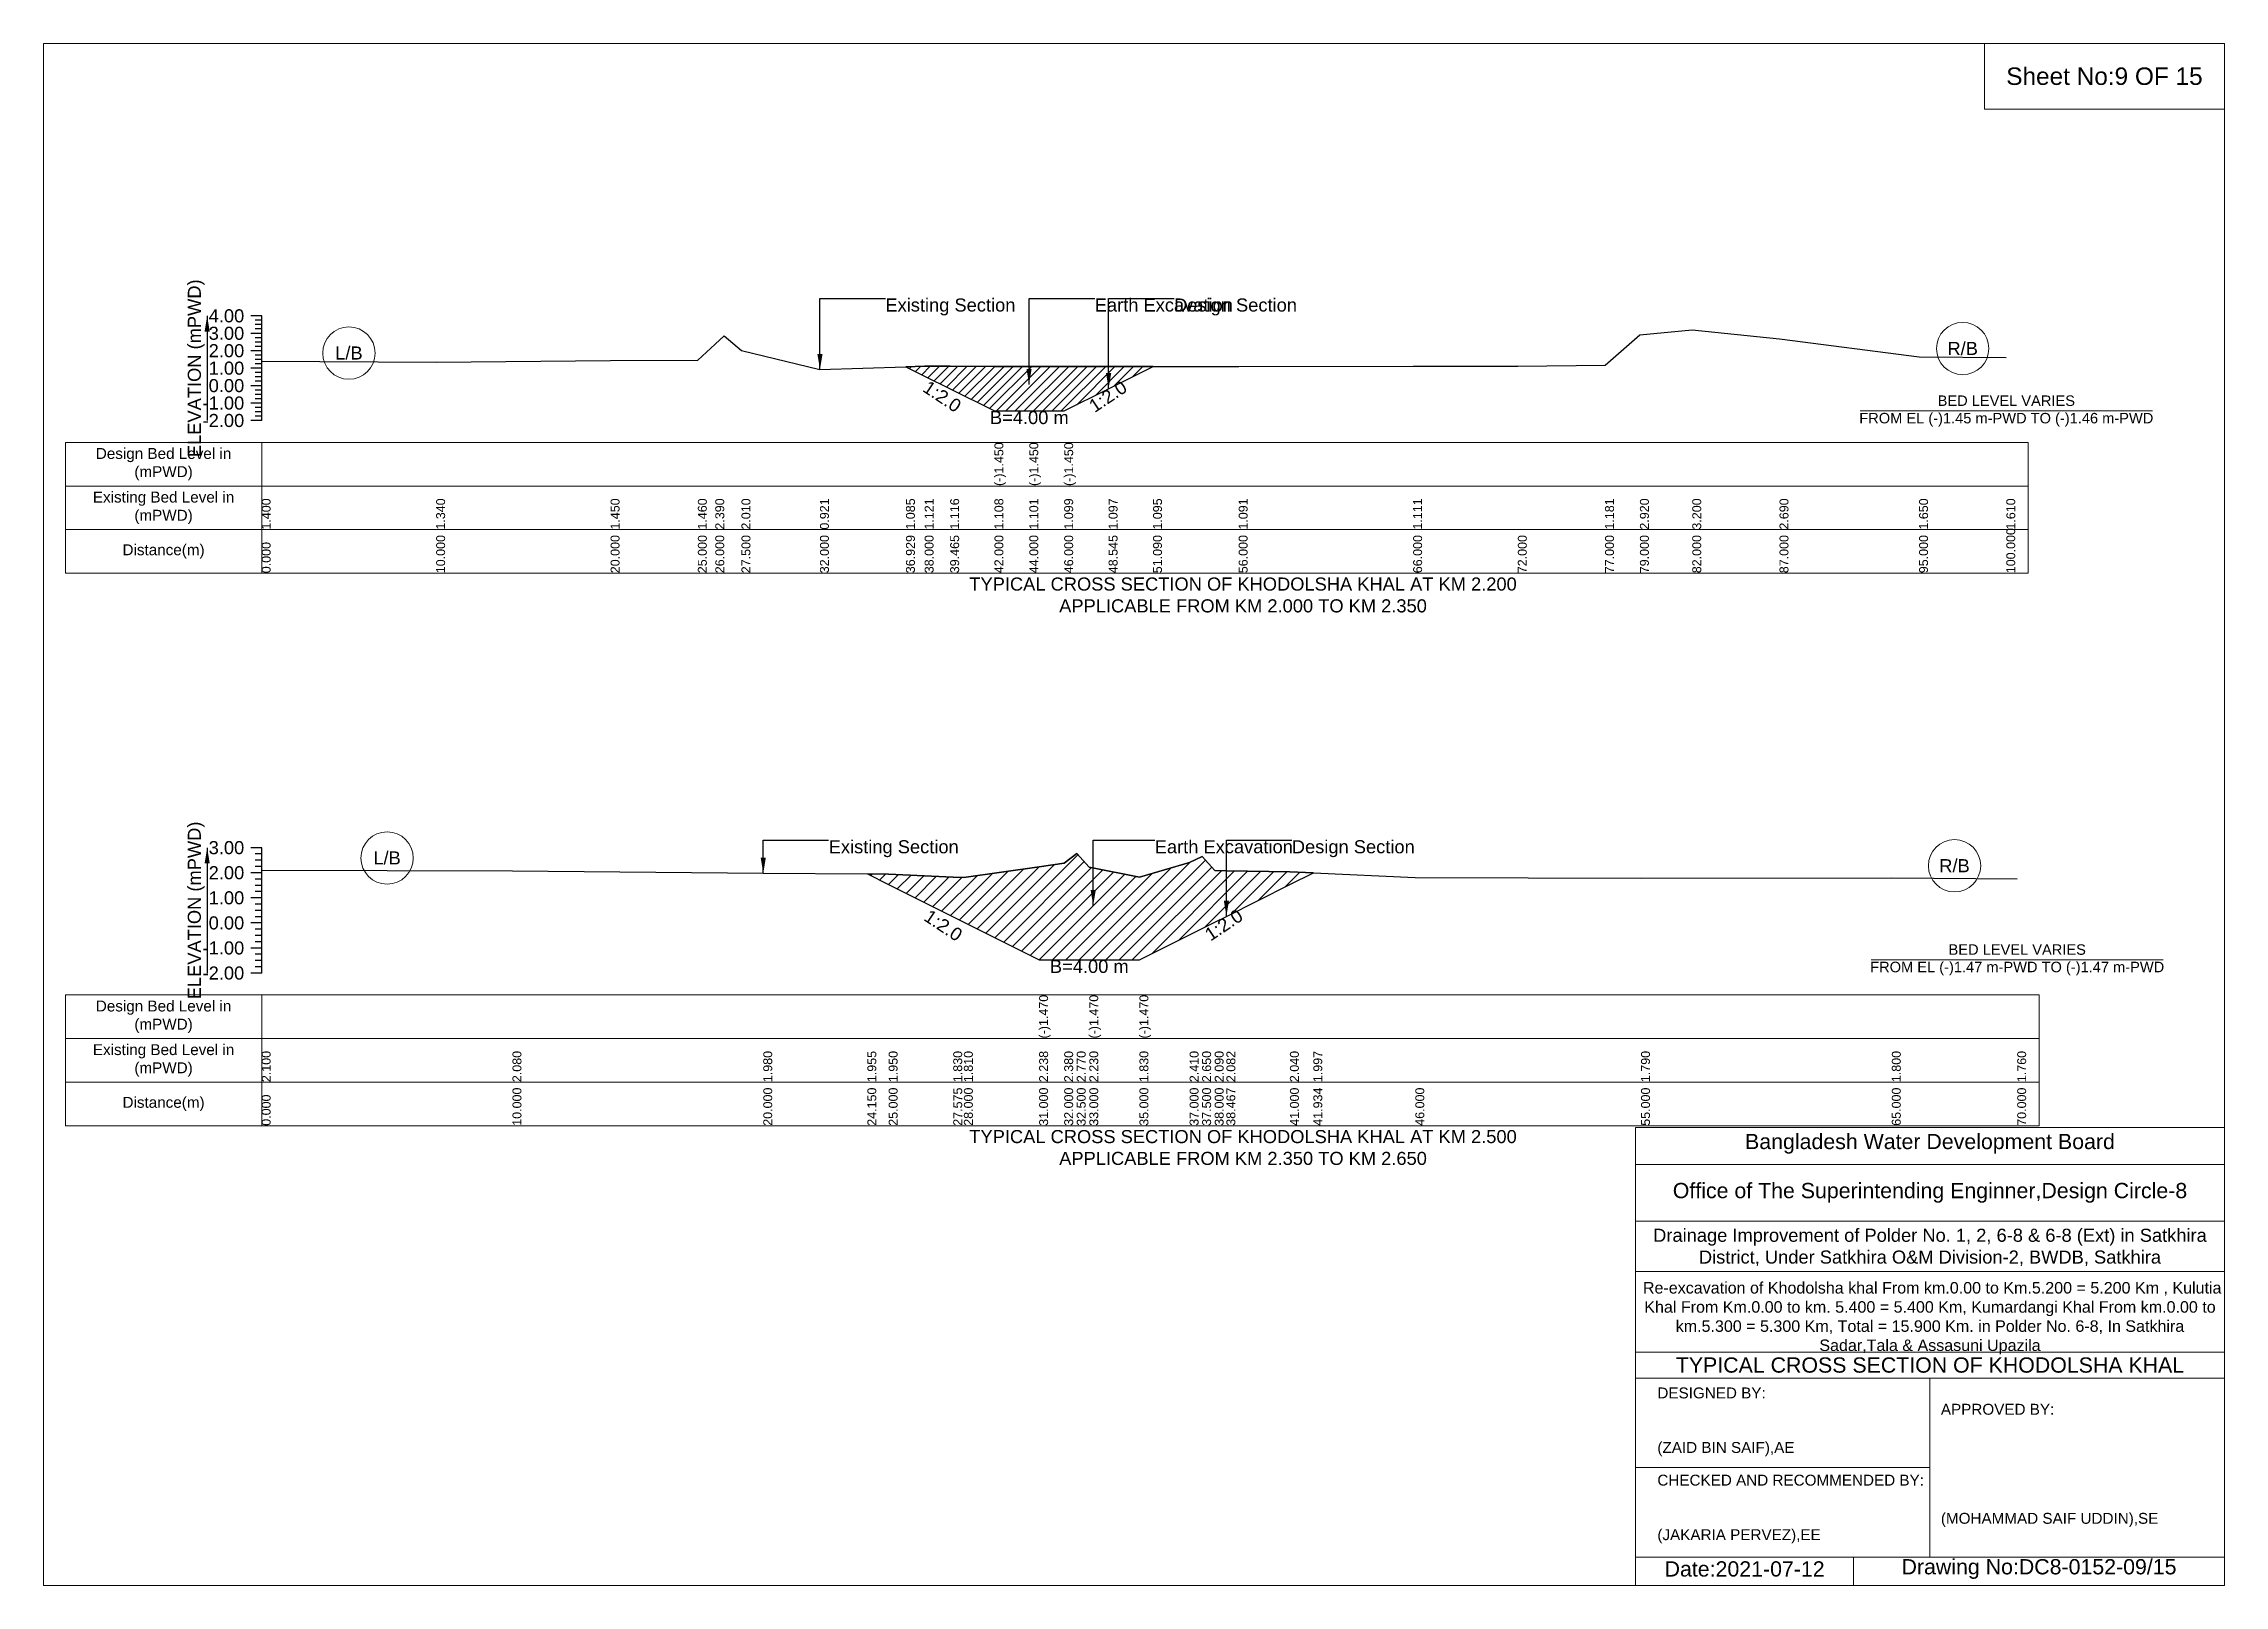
# Model space of a CAD drawing. Header units: inches. Extents: x 91000 to 568000, y -5656 to 0.
# Drawn here: x 180000 to 188000, y -5656 to 0 of the extents above; entities that cross this region are included whole.
import ezdxf

# ---------------------------------------------------------------- set-up
doc = ezdxf.new("R2010")
doc.units = ezdxf.units.IN
doc.header["$LTSCALE"] = 7
doc.header["$MEASUREMENT"] = 0
for name, color, linetype, lineweight in [('Cross section Data Border', 7, 'Continuous', 9), ('Cross Section Labels', 7, 'Continuous', 9), ('Existing_Bed_Level for Xsection', 7, 'Continuous', 25)]:
    doc.layers.add(name, color=color, linetype=linetype, lineweight=lineweight)
doc.styles.get("Standard").update_dxf_attribs({"font": 'arial.ttf'})
doc.dimstyles.get("Standard").update_dxf_attribs({"dimtxt": 0.18, "dimasz": 0.18, "dimexe": 0.18, "dimexo": 0.0625, "dimgap": 0.09, "dimtad": 0, "dimtih": 1, "dimtoh": 1, "dimdec": 4, "dimzin": 0, "dimdsep": 46, "dimtxsty": 'Standard', "dimcen": 0.09, "dimadec": 0, "dimazin": 0, "dimtfac": 1, "dimtdec": 4, "dimtofl": 0, "dimtmove": 0, "dimatfit": 3, "dimfxl": 1, "dimtolj": 1, "dimtzin": 0, "dimarcsym": 0})

msp = doc.modelspace()

# ---------------------------------------------------------------- texts
at = {"layer": 'Cross section Data Border', "char_height": 40, "width": 640, "attachment_point": 5}
for s, insert in [('Design Bed Level in (mPWD)', (180440, -1542.9)), ('Existing Bed Level in (mPWD)', (180440, -1702.9)), ('Distance(m)', (180440, -1862.9)), ('Design Bed Level in (mPWD)', (180440, -3569.9)), ('Existing Bed Level in (mPWD)', (180440, -3729.9)), ('Distance(m)', (180440, -3889.9))]:
    msp.add_mtext(s, dxfattribs=dict(at, insert=insert))
at = {"layer": 'Cross Section Labels'}
for s, insert, char_height, attachment_point in [('Sheet No:9 OF 15', (187560, -120), 64, 5), ('Existing Section', (183088, -934.9), 48, 1), ('Earth Excavation', (183856, -934.9), 48, 1), ('Design Section', (184146.9, -934.9), 48, 1), ('L/B', (181120, -1135.3), 48, 5), ('R/B', (187040, -1118.6), 48, 5), ('B=4.00 m', (183616, -1347.7), 48, 2), ('BED LEVEL VARIES ^JFROM EL (-)1.45 m-PWD TO (-)1.46 m-PWD', (187200, -1347.7), 38.4, 5), ('TYPICAL CROSS SECTION OF KHODOLSHA KHAL AT KM 2.200^JAPPLICABLE FROM KM 2.000 TO KM 2.350', (184400, -2022.9), 48, 5), ('Existing Section', (182880, -2922.3), 48, 1), ('Earth Excavation', (184076, -2922.3), 48, 1), ('Design Section', (184579, -2922.3), 48, 1), ('L/B', (181260, -2987.6), 48, 5), ('R/B', (187010, -3016.2), 48, 5), ('BED LEVEL VARIES ^JFROM EL (-)1.47 m-PWD TO (-)1.47 m-PWD', (187240, -3361.2), 38.4, 5), ('B=4.00 m', (183836, -3361.2), 48, 2), ('TYPICAL CROSS SECTION OF KHODOLSHA KHAL AT KM 2.500^JAPPLICABLE FROM KM 2.350 TO KM 2.650', (184400, -4049.9), 48, 5), ('Bangladesh Water Development Board', (186920, -4036), 56, 5), ('Office of The Superintending Enginner,Design Circle-8', (186920, -4216), 56, 5)]:
    msp.add_mtext(s, dxfattribs=dict(at, insert=insert, char_height=char_height, attachment_point=attachment_point))
at = {"layer": 'Cross Section Labels', "char_height": 48, "attachment_point": 2}
for insert, rotation in [((183309.7, -1274.6), 326.30993), ((183890.9, -1274.3), 33.69007), ((183313.9, -3215.1), 326.30993), ((184316, -3213.2), 33.69007)]:
    msp.add_mtext('1:2.0', dxfattribs=dict(at, insert=insert, rotation=rotation))
at = {"layer": 'Cross Section Labels'}
for s, insert, char_height, width, attachment_point in [('Drainage Improvement of Polder No. 1, 2, 6-8 & 6-8 (Ext) in Satkhira District, Under Satkhira O&M Division-2, BWDB, Satkhira', (186920, -4416), 48, 2240, 5), (' Re-excavation of Khodolsha khal From km.0.00 to Km.5.200 = 5.200 Km , Kulutia Khal From Km.0.00 to km. 5.400 = 5.400 Km, Kumardangi Khal From km.0.00 to km.5.300 = 5.300 Km, Total = 15.900 Km. in Polder No. 6-8, In Satkhira Sadar,Tala & Assasuni Upazila', (186920, -4676), 42.1524, 2160, 5), ('TYPICAL CROSS SECTION OF KHODOLSHA KHAL', (186920, -4848), 56, 2240, 5), ('DESIGNED BY:^J^J^J(ZAID BIN SAIF),AE', (185920, -5056), 40, 1120, 4), ('APPROVED BY:^J^J^J^J^J^J(MOHAMMAD SAIF UDDIN),SE', (186960, -5216), 40, 1120, 4), ('CHECKED AND RECOMMENDED BY:^J^J^J(JAKARIA PERVEZ),EE', (185920, -5376), 40, 1120, 4), ('Date:2021-07-12', (186240, -5596), 56, 1120, 5), ('Drawing No:DC8-0152-09/15', (187320, -5596), 56, 1760, 5)]:
    msp.add_mtext(s, dxfattribs=dict(at, insert=insert, char_height=char_height, width=width, attachment_point=attachment_point))
at = {"layer": 'Existing_Bed_Level for Xsection', "rotation": 90}
for s, insert, char_height, attachment_point in [('ELEVATION (mPWD)', (180560, -1190.9), 48, 5), ('(-)1.450', (183488, -1622.9), 32.8, 1), ('(-)1.450', (183616, -1622.9), 32.8, 1), ('(-)1.450', (183744, -1622.9), 32.8, 1), ('1.400', (180800, -1782.9), 32.8, 1), ('1.340', (181440, -1782.9), 32.8, 1), ('1.450', (182080, -1782.9), 32.8, 1), ('1.460', (182400, -1782.9), 32.8, 1), ('2.390', (182464, -1782.9), 32.8, 1), ('2.010', (182560, -1782.9), 32.8, 1), ('0.921', (182848, -1782.9), 32.8, 1), ('1.085', (183163.5, -1782.9), 32.8, 1), ('1.121', (183232, -1782.9), 32.8, 1), ('1.116', (183325.7, -1782.9), 32.8, 1), ('1.108', (183488, -1782.9), 32.8, 1), ('1.101', (183616, -1782.9), 32.8, 1), ('1.099', (183744, -1782.9), 32.8, 1), ('1.097', (183906.9, -1782.9), 32.8, 1), ('1.095', (184069.8, -1782.9), 32.8, 1), ('1.091', (184384, -1782.9), 32.8, 1), ('1.111', (185024, -1782.9), 32.8, 1), ('1.181', (185728, -1782.9), 32.8, 1), ('2.920', (185856, -1782.9), 32.8, 1), ('3.200', (186048, -1782.9), 32.8, 1), ('2.690', (186368, -1782.9), 32.8, 1), ('1.650', (186880, -1782.9), 32.8, 1), ('1.610', (187200, -1782.9), 32.8, 1), ('0.000', (180800, -1942.9), 32.8, 1), ('10.000', (181440, -1942.9), 32.8, 1), ('20.000', (182080, -1942.9), 32.8, 1), ('25.000', (182400, -1942.9), 32.8, 1), ('26.000', (182464, -1942.9), 32.8, 1), ('27.500', (182560, -1942.9), 32.8, 1), ('32.000', (182848, -1942.9), 32.8, 1), ('36.929', (183163.5, -1942.9), 32.8, 1), ('38.000', (183232, -1942.9), 32.8, 1), ('39.465', (183325.7, -1942.9), 32.8, 1), ('42.000', (183488, -1942.9), 32.8, 1), ('44.000', (183616, -1942.9), 32.8, 1), ('46.000', (183744, -1942.9), 32.8, 1), ('48.545', (183906.9, -1942.9), 32.8, 1), ('51.090', (184069.8, -1942.9), 32.8, 1), ('56.000', (184384, -1942.9), 32.8, 1), ('66.000', (185024, -1942.9), 32.8, 1), ('72.000', (185408, -1942.9), 32.8, 1), ('77.000', (185728, -1942.9), 32.8, 1), ('79.000', (185856, -1942.9), 32.8, 1), ('82.000', (186048, -1942.9), 32.8, 1), ('87.000', (186368, -1942.9), 32.8, 1), ('95.000', (186880, -1942.9), 32.8, 1), ('100.000', (187200, -1942.9), 32.8, 1), ('ELEVATION (mPWD)', (180560, -3179.9), 48, 5), ('(-)1.470', (183652, -3649.9), 32.8, 1), ('(-)1.470', (183836, -3649.9), 32.8, 1), ('(-)1.470', (184020, -3649.9), 32.8, 1), ('2.100', (180800, -3809.9), 32.8, 1), ('2.080', (181720, -3809.9), 32.8, 1), ('1.980', (182640, -3809.9), 32.8, 1), ('1.955', (183021.8, -3809.9), 32.8, 1), ('1.950', (183100, -3809.9), 32.8, 1), ('1.830', (183336.9, -3809.9), 32.8, 1), ('1.810', (183376, -3809.9), 32.8, 1), ('2.238', (183652, -3809.9), 32.8, 1), ('2.380', (183744, -3809.9), 32.8, 1), ('2.770', (183790, -3809.9), 32.8, 1), ('2.230', (183836, -3809.9), 32.8, 1), ('1.830', (184020, -3809.9), 32.8, 1), ('2.410', (184204, -3809.9), 32.8, 1), ('2.650', (184250, -3809.9), 32.8, 1), ('2.090', (184296, -3809.9), 32.8, 1), ('2.082', (184339, -3809.9), 32.8, 1), ('2.040', (184572, -3809.9), 32.8, 1), ('1.997', (184657.9, -3809.9), 32.8, 1), ('1.790', (185860, -3809.9), 32.8, 1), ('1.800', (186780, -3809.9), 32.8, 1), ('1.760', (187240, -3809.9), 32.8, 1), ('10.000', (181720, -3969.9), 32.8, 1), ('20.000', (182640, -3969.9), 32.8, 1), ('24.150', (183021.8, -3969.9), 32.8, 1), ('25.000', (183100, -3969.9), 32.8, 1), ('27.575', (183336.9, -3969.9), 32.8, 1), ('28.000', (183376, -3969.9), 32.8, 1), ('31.000', (183652, -3969.9), 32.8, 1), ('32.000', (183744, -3969.9), 32.8, 1), ('32.500', (183790, -3969.9), 32.8, 1), ('33.000', (183836, -3969.9), 32.8, 1), ('35.000', (184020, -3969.9), 32.8, 1), ('37.000', (184204, -3969.9), 32.8, 1), ('37.500', (184250, -3969.9), 32.8, 1), ('38.000', (184296, -3969.9), 32.8, 1), ('38.467', (184339, -3969.9), 32.8, 1), ('41.000', (184572, -3969.9), 32.8, 1), ('41.934', (184657.9, -3969.9), 32.8, 1), ('46.000', (185032, -3969.9), 32.8, 1), ('55.000', (185860, -3969.9), 32.8, 1), ('65.000', (186780, -3969.9), 32.8, 1), ('70.000', (187240, -3969.9), 32.8, 1), ('0.000', (180800, -3969.9), 32.8, 1)]:
    msp.add_mtext(s, dxfattribs=dict(at, insert=insert, char_height=char_height, attachment_point=attachment_point))
at = {"layer": 'Existing_Bed_Level for Xsection', "char_height": 48, "attachment_point": 6}
for s, insert in [('4.00', (180736, -998.9)), ('3.00', (180736, -1062.9)), ('2.00', (180736, -1126.9)), ('1.00', (180736, -1190.9)), ('0.00', (180736, -1254.9)), ('-1.00', (180736, -1318.9)), ('-2.00', (180736, -1382.9)), ('3.00', (180736, -2949.9)), ('2.00', (180736, -3041.9)), ('1.00', (180736, -3133.9)), ('0.00', (180736, -3225.9)), ('-1.00', (180736, -3317.9)), ('-2.00', (180736, -3409.9))]:
    msp.add_mtext(s, dxfattribs=dict(at, insert=insert))

# ---------------------------------------------------------------- hatches: boundary and pattern name
at = {"layer": 'Existing_Bed_Level for Xsection'}
h = msp.add_hatch(dxfattribs=at)
h.set_pattern_fill('ANSI31', color=256, scale=192, style=0)
h.paths.add_polyline_path([(183163.5, -1185.5), (183232, -1219.7), (183325.7, -1266.6), (183488, -1347.7), (183616, -1347.7), (183744, -1347.7), (183906.9, -1266.3), (184069.8, -1184.9), (183906.9, -1184.7), (183744, -1184.6), (183616, -1184.5), (183488, -1184.1), (183325.7, -1183.5), (183232, -1183.2)])
h = msp.add_hatch(dxfattribs=at)
h.set_pattern_fill('ANSI31', color=256, scale=276, style=0)
h.paths.add_polyline_path([(183021.8, -3046.1), (183100, -3085.2), (183336.9, -3203.6), (183376, -3223.2), (183652, -3361.2), (183744, -3361.2), (183790, -3361.2), (183836, -3361.2), (184020, -3361.2), (184204, -3269.2), (184250, -3246.2), (184296, -3223.2), (184339, -3201.7), (184572, -3085.2), (184657.9, -3042.2), (184572, -3038.2), (184339, -3034.4), (184296, -3033.6), (184250, -2982.1), (184204, -3004.2), (184020, -3057.6), (183836, -3020.8), (183790, -2971.1), (183744, -3007), (183652, -3020.1), (183376, -3059.4), (183336.9, -3057.6), (183100, -3046.5)])

# ---------------------------------------------------------------- linework, layer by layer
at = {"layer": 'Cross section Data Border'}
for points in [[(180080, -1462.9), (187280, -1462.9), (187280, -1942.9), (180080, -1942.9)], [(180080, -3489.9), (187320, -3489.9), (187320, -3969.9), (180080, -3969.9)]]:
    msp.add_lwpolyline(points, close=True, dxfattribs=at)
for points in [[(180800, -1462.9), (180800, -1942.9)], [(180080, -1622.9), (187280, -1622.9)], [(180080, -1782.9), (187280, -1782.9)], [(180800, -3489.9), (180800, -3969.9)], [(180080, -3649.9), (187320, -3649.9)], [(180080, -3809.9), (187320, -3809.9)]]:
    msp.add_lwpolyline(points, dxfattribs=at)
at = {"layer": 'Cross Section Labels'}
for points in [[(180000, 0), (188000, 0), (188000, -5656), (180000, -5656)], [(187120, 0), (188000, 0), (188000, -240), (187120, -240)]]:
    msp.add_lwpolyline(points, close=True, dxfattribs=at)
for points in [[(186664.2, -1347.7), (187735.8, -1347.7)], [(186704.2, -3361.2), (187775.8, -3361.2)], [(185840, -5656), (185840, -3976), (188000, -3976)], [(185840, -4112), (188000, -4112)], [(185840, -4320), (188000, -4320)], [(185840, -4504), (188000, -4504)], [(185840, -4800), (188000, -4800)], [(185840, -4896), (188000, -4896)], [(186920, -4896), (186920, -5552)], [(185840, -5224), (186920, -5224)], [(185840, -5552), (188000, -5552)], [(186640, -5552), (186640, -5656)]]:
    msp.add_lwpolyline(points, dxfattribs=at)
for centre in [(181120, -1135.3), (187040, -1118.6), (181260, -2987.6), (187010, -3016.2)]:
    msp.add_circle(centre, 96, dxfattribs=at)
at = {"layer": 'Existing_Bed_Level for Xsection'}
for points in [[(180800, -998.9), (180760, -998.9)], [(180800, -1014.9), (180776, -1014.9)], [(180800, -1030.9), (180776, -1030.9)], [(180800, -1382.9), (180800, -1318.9), (180800, -1254.9), (180800, -1190.9), (180800, -1126.9), (180800, -1062.9), (180800, -998.9)], [(180800, -1062.9), (180760, -1062.9)], [(180800, -1046.9), (180776, -1046.9)], [(180800, -1078.9), (180776, -1078.9)], [(180800, -1094.9), (180776, -1094.9)], [(180800, -1110.9), (180776, -1110.9)], [(180800, -1165.3), (181440, -1169.2), (182080, -1162.1), (182400, -1161.5), (182464, -1102), (182496, -1071.9), (182560, -1126.3), (182848, -1196), (183163.5, -1185.5), (183232, -1183.2), (183325.7, -1183.5), (183488, -1184.1), (183488, -1184.1), (183616, -1184.5), (183616, -1184.5), (183744, -1184.6), (183744, -1184.6), (183906.9, -1184.7), (184069.8, -1184.9), (184384, -1185.1), (185024, -1183.8), (185408, -1183.8), (185728, -1179.4), (185856, -1068.1), (186048, -1050.1), (186368, -1082.8), (186880, -1149.3), (187200, -1151.9)], [(180800, -1126.9), (180760, -1126.9)], [(180800, -1190.9), (180760, -1190.9)], [(180800, -1142.9), (180776, -1142.9)], [(180800, -1158.9), (180776, -1158.9)], [(180800, -1174.9), (180776, -1174.9)], [(180800, -1254.9), (180760, -1254.9)], [(180800, -1206.9), (180776, -1206.9)], [(180800, -1222.9), (180776, -1222.9)], [(180800, -1238.9), (180776, -1238.9)], [(180800, -1270.9), (180776, -1270.9)], [(180800, -1318.9), (180760, -1318.9)], [(180800, -1286.9), (180776, -1286.9)], [(180800, -1302.9), (180776, -1302.9)], [(180800, -1334.9), (180776, -1334.9)], [(180800, -1350.9), (180776, -1350.9)], [(180800, -1382.9), (180760, -1382.9)], [(180800, -1366.9), (180776, -1366.9)], [(180800, -2949.9), (180760, -2949.9)], [(180800, -3409.9), (180800, -3317.9), (180800, -3225.9), (180800, -3133.9), (180800, -3041.9), (180800, -2949.9)], [(180800, -2972.9), (180776, -2972.9)], [(180800, -2995.9), (180776, -2995.9)], [(180800, -3018.9), (180776, -3018.9)], [(180800, -3032.7), (181720, -3034.6), (182640, -3043.8), (183021.8, -3046.1), (183100, -3046.5), (183336.9, -3057.6), (183376, -3059.4), (183652, -3020.1), (183652, -3020.1), (183744, -3007), (183790, -2971.1), (183836, -3020.8), (183836, -3020.8), (184020, -3057.6), (184020, -3057.6), (184204, -3004.2), (184250, -2982.1), (184296, -3033.6), (184339, -3034.4), (184572, -3038.2), (184657.9, -3042.2), (185032, -3059.4), (185860, -3061.2), (186780, -3060.3), (187240, -3064)], [(180800, -3041.9), (180760, -3041.9)], [(180800, -3064.9), (180776, -3064.9)], [(180800, -3087.9), (180776, -3087.9)], [(180800, -3110.9), (180776, -3110.9)], [(180800, -3133.9), (180760, -3133.9)], [(180800, -3156.9), (180776, -3156.9)], [(180800, -3179.9), (180776, -3179.9)], [(180800, -3225.9), (180760, -3225.9)], [(180800, -3202.9), (180776, -3202.9)], [(180800, -3248.9), (180776, -3248.9)], [(180800, -3271.9), (180776, -3271.9)], [(180800, -3317.9), (180760, -3317.9)], [(180800, -3294.9), (180776, -3294.9)], [(180800, -3340.9), (180776, -3340.9)], [(180800, -3409.9), (180760, -3409.9)], [(180800, -3363.9), (180776, -3363.9)], [(180800, -3386.9), (180776, -3386.9)]]:
    msp.add_lwpolyline(points, dxfattribs=at)
for points in [[(183163.5, -1185.5), (183163.5, -1185.5), (183232, -1219.7), (183325.7, -1266.6), (183488, -1347.7), (183488, -1347.7), (183616, -1347.7), (183616, -1347.7), (183744, -1347.7), (183744, -1347.7), (183906.9, -1266.3), (184069.8, -1184.9), (183906.9, -1184.7), (183744, -1184.6), (183744, -1184.6), (183616, -1184.5), (183616, -1184.5), (183488, -1184.1), (183488, -1184.1), (183325.7, -1183.5), (183232, -1183.2), (183163.5, -1185.5)], [(183021.8, -3046.1), (183100, -3085.2), (183336.9, -3203.6), (183376, -3223.2), (183652, -3361.2), (183652, -3361.2), (183744, -3361.2), (183790, -3361.2), (183836, -3361.2), (183836, -3361.2), (184020, -3361.2), (184020, -3361.2), (184204, -3269.2), (184250, -3246.2), (184296, -3223.2), (184339, -3201.7), (184572, -3085.2), (184657.9, -3042.2), (184572, -3038.2), (184339, -3034.4), (184296, -3033.6), (184250, -2982.1), (184204, -3004.2), (184020, -3057.6), (184020, -3057.6), (183836, -3020.8), (183836, -3020.8), (183790, -2971.1), (183744, -3007), (183652, -3020.1), (183652, -3020.1), (183376, -3059.4), (183336.9, -3057.6), (183100, -3046.5)]]:
    msp.add_lwpolyline(points, close=True, dxfattribs=at)

msp.set_redraw_order([(e.dxf.handle, doc.entitydb.next_handle()) for e in msp.query("TEXT MTEXT ATTDEF DIMENSION ARC_DIMENSION")])  # texts and dimensions are drawn at this point

# ---------------------------------------------------------------- leaders
at = {"layer": 'Cross Section Labels', "annotation_type": 0, "has_hookline": 1, "hookline_direction": 0}
for points, text_width in [([(182848, -1196), (182848, -934.9), (183087.9, -934.9)], 467.2), ([(183615, -1250.7), (183615, -934.9), (183855.9, -934.9)], 497), ([(183906.9, -1266.3), (183906.9, -934.9), (184146.8, -934.9)], 441.2), ([(182640, -3043.8), (182640, -2922.3), (182879.9, -2922.3)], 467.2), ([(183850.3, -3162.1), (183850.3, -2922.3), (184075.9, -2922.3)], 497), ([(184339, -3201.7), (184339, -2922.3), (184578.9, -2922.3)], 441.2)]:
    msp.add_leader(points, dimstyle='Standard', override={"dimasz": 57.6}, dxfattribs=dict(at, text_width=text_width))
at = {"layer": 'Existing_Bed_Level for Xsection'}
for points in [[(180600, -998.9), (180600, -1382.9)], [(180600, -2949.9), (180600, -3409.9)]]:
    msp.add_leader(points, dimstyle='Standard', override={"dimasz": 57.6}, dxfattribs=at)

doc.saveas('drawing.dxf')
